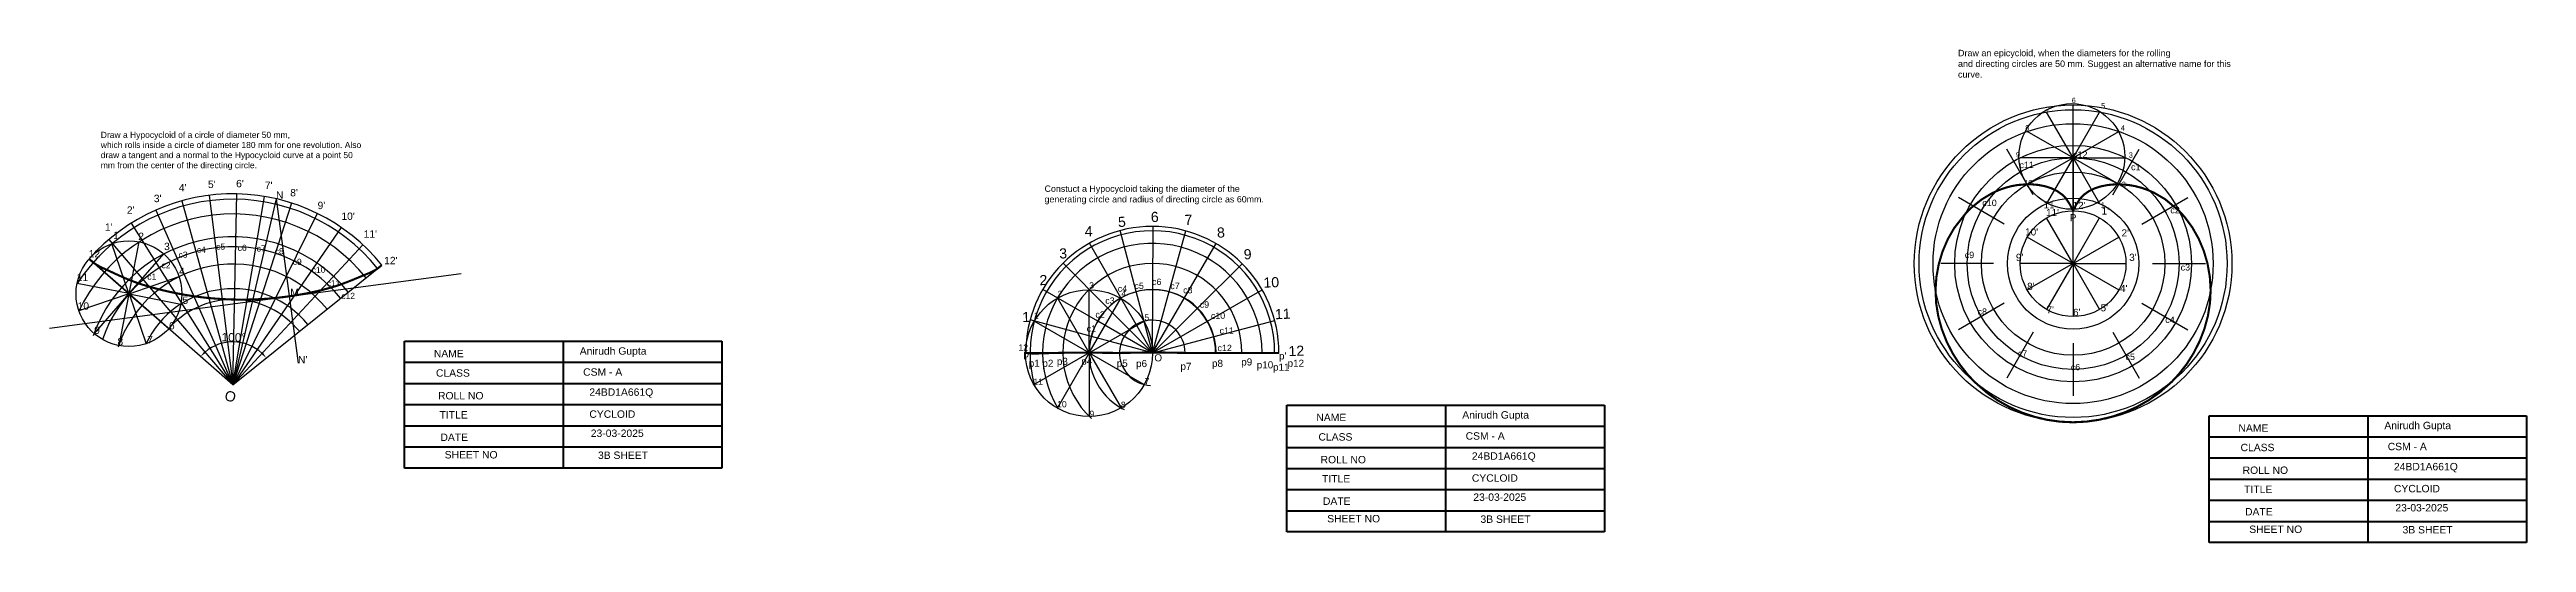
# Model space of a CAD drawing. Header units: millimetres. Extents: x 0 to 2753, y 56 to 370.
# Drawn here: x 1058 to 2228, y 93 to 326 of the extents above; entities that cross this region are included whole.
import ezdxf

# ---------------------------------------------------------------- set-up
doc = ezdxf.new("R2010")
doc.units = ezdxf.units.MM
doc.header["$MEASUREMENT"] = 0
doc.header["$PDMODE"] = 1
doc.styles.get("Standard").update_dxf_attribs({"font": 'arial.ttf'})
doc.dimstyles.get("Standard").update_dxf_attribs({"dimtxt": 4, "dimasz": 3, "dimexe": 0.18, "dimexo": 0.0625, "dimgap": 0.09, "dimtad": 1, "dimdec": 0, "dimzin": 0, "dimdsep": 46, "dimtxsty": 'Standard', "dimcen": 0.09, "dimclrd": 6, "dimclre": 4, "dimadec": 0, "dimazin": 0, "dimtfac": 1, "dimtdec": 0, "dimtofl": 0, "dimtmove": 0, "dimatfit": 3, "dimfxl": 1, "dimtolj": 1, "dimtzin": 0, "dimarcsym": 0})

msp = doc.modelspace()

# ---------------------------------------------------------------- texts
for s, height, p in [('7', 2.504, (2000.961, 296.822)), ('6', 2.504, (2013.114, 301.079)), ('5', 2.504, (2027.003, 298.557)), ('8', 2.504, (1991.176, 288.15)), ('4', 2.504, (2036.31, 288.082)), ('9', 2.504, (1986.757, 275.377)), ('c11', 3.0299, (1988.425, 270.288)), ('c12', 3.0299, (2013.761, 275.201)), ('3', 2.504, (2040.067, 275.259)), ('c1', 3.0299, (2041.146, 269.279)), ("3'", 3.4747, (1106.886, 254.192)), ("4'", 3.4747, (1118.711, 259.321)), ("5'", 3.4747, (1132.462, 260.878)), ("6'", 3.4747, (1145.754, 261.244)), ("7'", 3.4747, (1159.322, 260.42)), ('N', 3.475, (1164.629, 255.803)), ("8'", 3.4747, (1171.331, 256.94)), ('10', 2.5042, (1990.702, 262.132)), ('2', 2.504, (2036.78, 261.343)), ("2'", 3.4747, (1094.143, 248.697)), ("9'", 3.4747, (1184.257, 250.895)), ("10'", 3.4747, (1195.506, 245.789)), ('c10', 3.0299, (1970.851, 252.327)), ('11', 3.3144, (1999.856, 251.252)), ("11'", 3.3749, (2000.973, 247.578)), ('P', 3.375, (2012.198, 245.135)), ("12'", 3.3749, (2013.508, 250.95)), ('1', 2.504, (2026.919, 251.648)), ("1'", 3.3749, (2027.248, 248.301)), ('c2', 3.0299, (2059.729, 248.897)), ("1'", 3.4747, (1083.784, 240.637)), ('1', 3.475, (1087.677, 236.71)), ('2', 3.475, (1099.549, 236.276)), ('3', 3.475, (1111.711, 231.503)), ("11'", 3.4747, (1206.021, 237.385)), ("10'", 3.3749, (1991.089, 238.427)), ("2'", 3.3749, (2036.65, 237.945)), ('12', 3.4747, (1076.095, 228.031)), ('4', 3.475, (1118.805, 219.786)), ("12'", 3.4747, (1215.707, 224.838)), ('c9', 3.0299, (1962.57, 227.707)), ("9'", 3.3749, (1986.75, 226.385)), ("3'", 3.3749, (2040.266, 226.385)), ('c3', 3.0299, (2064.577, 221.854)), ('11', 3.4747, (1070.448, 216.893)), ('M', 3.475, (1171.352, 209.783)), ('2', 2.917, (1533.916, 209.328)), ('3', 2.917, (1548.844, 213.357)), ('c4', 3, (1562.361, 211.763)), ('4', 2.917, (1564.03, 209.5)), ('c5', 3, (1570.245, 213.14)), ('c6', 3, (1578.57, 215)), ('c7', 3, (1587.184, 213.044)), ('c8', 3, (1593.253, 211.088)), ("8'", 3.3749, (1992.053, 212.657)), ("4'", 3.3749, (2035.927, 211.694)), ('10', 3.4747, (1070.883, 203.297)), ('5', 3.475, (1120.397, 206.045)), ('1', 2.917, (1522.762, 199.042)), ('c2', 3, (1551.798, 199.527)), ('c3', 3, (1556.467, 206.104)), ('5', 2.917, (1574.926, 198.185)), ('c9', 3, (1601.084, 204.242)), ('c10', 3, (1606.37, 198.961)), ('c8', 3.0299, (1968.63, 200.866)), ("7'", 3.3749, (2001.214, 201.578)), ("6'", 3.3749, (2013.749, 200.374)), ("5'", 3.3749, (2026.766, 202.542)), ('c4', 3.0299, (2057.305, 197.032)), ('9', 3.475, (1078.701, 191.87)), ('8', 3.475, (1089.704, 186.518)), ('7', 3.475, (1103.748, 187.386)), ('6', 3.475, (1114.027, 194.039)), ('c1', 3, (1547.664, 192.874)), ('c11', 3, (1610.481, 191.919)), ("N'", 3.4747, (1175.02, 177.941)), ('12', 2.9171, (1515.44, 183.961)), ('p', 3.351, (1517.787, 180.806)), ('p1', 3.3506, (1520.297, 176.299)), ('p2', 3.3506, (1526.737, 176.287)), ('p3', 3.3506, (1533.573, 177.193)), ('p4', 3.3506, (1545.093, 177.287)), ('p5', 3.3506, (1561.845, 176.303)), ('p6', 3.3506, (1570.994, 176.166)), ('6', 2.917, (1578.873, 183.356)), ('O', 3.351, (1579.643, 178.875)), ('p7', 3.3506, (1591.985, 174.841)), ('p8', 3.3506, (1606.872, 176.254)), ('c12', 3, (1609.503, 183.704)), ('p9', 3.3506, (1620.698, 176.916)), ('p10', 3.3506, (1628.016, 175.552)), ('p11', 3.3506, (1635.724, 174.479)), ("p'", 3.3506, (1638.536, 179.776)), ('p12', 3.3506, (1642.594, 176.287)), ('c7', 3.0299, (1987.617, 181.089)), ('c6', 3.0299, (2012.664, 174.632)), ('c5', 3.0299, (2038.52, 179.475)), ('11', 2.9171, (1522.478, 167.816)), ('7', 2.917, (1575.012, 168.013)), ('10', 2.9171, (1533.685, 157.14)), ('9', 2.917, (1548.976, 152.627)), ('8', 2.917, (1563.832, 156.88))]:
    msp.add_text(s, height=height).set_placement(p)
for s, height, rotation, p in [('5', 4.777, 2.288478, (1562.549, 242.417)), ('6', 4.777, 2.288478, (1578.08, 244.744)), ('7', 4.777, 2.288478, (1594, 243.386)), ('c5', 2.8721, 1.122262, (1136.378, 231.685)), ('c6', 2.8721, 1.122262, (1146.524, 231.097)), ('4', 4.777, 2.288478, (1546.823, 237.955)), ('8', 4.777, 2.288478, (1609.338, 237.374)), ('c2', 2.8721, 1.122262, (1110.552, 222.875)), ('c3', 2.8721, 1.122262, (1118.585, 227.865)), ('c4', 2.8721, 1.122262, (1127.261, 230.216)), ('c7', 2.8721, 1.122262, (1155.494, 230.804)), ('c8', 2.8721, 1.122262, (1164.023, 229.481)), ('c9', 2.8721, 1.122262, (1172.552, 224.486)), ('c10', 2.8721, 1.122262, (1181.522, 220.667)), ('3', 4.777, 2.288478, (1534.786, 227.481)), ('9', 4.777, 2.288478, (1621.958, 227.093)), ('c1', 2.8721, 1.122262, (1103.833, 217.432)), ('c11', 2.8721, 1.122262, (1188.581, 214.349)), ('c12', 2.8721, 1.122262, (1195.492, 208.326)), ('2', 4.777, 2.288478, (1525.466, 214.873)), ('10', 4.777, 2.288478, (1631.277, 213.71)), ('1', 4.777, 2.288478, (1517.312, 197.416)), ('11', 4.777, 2.288478, (1636.713, 198.774)), ('12', 4.777, 2.288478, (1643.12, 181.317)), ('O', 4.815, 347.136552, (1139.962, 160.557))]:
    msp.add_text(s, height=height, rotation=rotation).set_placement(p)
at = {"lineweight": 53}
for s, p in [('NAME', (1239.201, 180.821)), ('Anirudh Gupta', (1308.145, 182.037)), ('CSM - A', (1309.729, 172.083)), ('CLASS', (1240.191, 171.626)), ('ROLL NO', (1241.182, 160.875)), ('24BD1A661Q', (1312.672, 162.581)), ('TITLE', (1241.89, 151.822)), ('CYCLOID', (1312.672, 152.174)), ('NAME', (1656.196, 150.582)), ('Anirudh Gupta', (1725.14, 151.799)), ('DATE', (1242.314, 141.212)), ('23-03-2025', (1313.351, 143.125)), ('CLASS', (1657.187, 141.388)), ('CSM - A', (1726.725, 141.844)), ('NAME', (2091.898, 145.573)), ('Anirudh Gupta', (2160.842, 146.79)), ('SHEET NO', (1244.31, 132.944)), ('3B SHEET', (1316.746, 132.718)), ('ROLL NO', (1658.178, 130.637)), ('24BD1A661Q', (1729.668, 132.343)), ('CLASS', (2092.888, 136.378)), ('ROLL NO', (2093.879, 125.627)), ('CSM - A', (2162.426, 136.835)), ('24BD1A661Q', (2165.369, 127.333)), ('TITLE', (1658.885, 121.583)), ('CYCLOID', (1729.668, 121.936)), ('TITLE', (2094.587, 116.574)), ('CYCLOID', (2165.369, 116.926)), ('DATE', (1659.31, 110.974)), ('SHEET NO', (1661.306, 102.706)), ('23-03-2025', (1730.347, 112.886)), ('3B SHEET', (1733.742, 102.479)), ('DATE', (2095.011, 105.964)), ('23-03-2025', (2166.048, 107.877)), ('SHEET NO', (2097.007, 97.696)), ('3B SHEET', (2169.443, 97.47))]:
    msp.add_text(s, height=3.5, dxfattribs=at).set_placement(p)
at = {"attachment_point": 1}
for s, insert, char_height, width in [('Draw an epicycloid, when the diameters for the rolling \\Pand directing circles are 50 mm. Suggest an alternative name for this \\Pcurve.', (1959.387, 326.253), 3.0299, 135.04232), ('Draw a Hypocycloid of a circle of diameter 50 mm, \\Pwhich rolls inside a circle of diameter 180 mm for one revolution. Also \\Pdraw a tangent and a normal to the Hypocycloid curve at a point 50 \\Pmm from the center of the directing circle.', (1081.821, 287.463), 2.87207, 129.08336), ('Constuct a Hypocycloid taking the diameter of the \\Pgenerating circle and radius of directing circle as 60mm.', (1527.767, 262.064), 3, 108.31832)]:
    msp.add_mtext(s, dxfattribs=dict(at, insert=insert, char_height=char_height, width=width))

# ---------------------------------------------------------------- blocks, each defined once
blk = doc.blocks.new('*U19')
blk.add_line((-8.2, -9.4), (8.2, 9.4))
blk = doc.blocks.new('*U20')
at = {"color": 0, "linetype": 'ByBlock', "lineweight": -2, "transparency": 16777216}
for p, rotation in [((1091.1, 222.7), 59.99999999999997), ((1097.6, 223.1), 29.99999999999996), ((1082.9, 213.3), 120), ((1085.7, 219.1), 89.99999999999997), ((1107, 214.9), 329.9999999999999), ((1083.3, 206.8), 150), ((1086.9, 201.5), 180), ((1092.7, 198.6), 209.9999999999999), ((1099.2, 199), 239.9999999999999), ((1107.4, 208.4), 299.9999999999998), ((1104.5, 202.6), 269.9999999999999)]:
    blk.add_blockref('*U19', p, dxfattribs=dict(at, rotation=rotation))
blk.add_blockref('*U19', (1103.4, 220.3), dxfattribs=at)
blk = doc.blocks.new('*D22')
at = {"color": 6, "lineweight": -2, "transparency": 16777216}
blk.add_arc((1144.2, 167.8), 20.3, 47.2797, 130.2981, dxfattribs=at)
at = {"color": 6, "transparency": 16777216}
for points in [[(1131.5, 182.9), (1130.8, 183.7), (1129, 181.2)], [(1158.4, 183.1), (1157.6, 182.4), (1160, 180.5)]]:
    blk.add_solid(points, dxfattribs=at)
at = {"layer": 'Defpoints', "color": 0, "transparency": 16777216}
for p in [(1076.3, 227.3), (1214.6, 224.4), (1150.5, 187.1), (1144.2, 167.8), (1144.2, 167.8)]:
    blk.add_point(p, dxfattribs=at)
at = {"color": 0, "transparency": 16777216, "insert": (1144.7, 190.2), "char_height": 4, "attachment_point": 5, "rotation": 358.7889}
blk.add_mtext('\\A1;100°', dxfattribs=at)
blk = doc.blocks.new('*U24')
blk.add_line((0, -15), (0, 15))
blk = doc.blocks.new('*U25')
at = {"color": 0, "linetype": 'ByBlock', "lineweight": -2, "transparency": 16777216}
blk.add_blockref('*U24', (1548.9, 197.9), dxfattribs=at)
for p, rotation in [((1541.4, 195.9), 29.99999999999999), ((1556.4, 195.9), 330.0000000000001), ((1535.9, 190.4), 59.99999999999999), ((1561.8, 190.4), 299.9999999999999), ((1533.9, 182.9), 90), ((1535.9, 175.4), 120), ((1541.4, 169.9), 150), ((1548.9, 167.9), 180), ((1556.4, 169.9), 209.9999999999999), ((1561.8, 175.4), 240), ((1563.9, 182.9), 269.9999999999999)]:
    blk.add_blockref('*U24', p, dxfattribs=dict(at, rotation=rotation))
blk = doc.blocks.new('*U28')
blk.add_line((-12.5, 0), (12.5, 0))
blk = doc.blocks.new('*U29')
at = {"color": 0, "linetype": 'ByBlock', "lineweight": -2, "transparency": 16777216}
for p, rotation in [((2013.8, 275.2), 89.99999999999997), ((1988.7, 268.4), 120), ((2038.8, 268.4), 59.99999999999994), ((1970.4, 250.1), 149.9999999999999), ((2057.1, 250.1), 29.99999999999996), ((1963.7, 225.1), 180), ((1970.4, 200.1), 209.9999999999999), ((2057.1, 200.1), 329.9999999999999), ((1988.7, 181.8), 239.9999999999999), ((2013.8, 175), 269.9999999999999), ((2038.8, 181.8), 299.9999999999998)]:
    blk.add_blockref('*U28', p, dxfattribs=dict(at, rotation=rotation))
blk.add_blockref('*U28', (2063.8, 225.1), dxfattribs=at)
blk = doc.blocks.new('*U30')
blk.add_line((-12.5, 0), (12.5, 0))
blk = doc.blocks.new('*U31')
at = {"color": 0, "linetype": 'ByBlock', "lineweight": -2, "transparency": 16777216}
for p, rotation in [((2007.5, 286), 120), ((2013.8, 287.7), 89.99999999999999), ((2020, 286), 59.99999999999999), ((2002.9, 281.4), 149.9999999999999), ((2024.6, 281.4), 30), ((2001.3, 275.2), 180), ((2002.9, 268.9), 209.9999999999999), ((2007.5, 264.3), 239.9999999999999), ((2013.8, 262.7), 269.9999999999999), ((2020, 264.3), 299.9999999999998), ((2024.6, 268.9), 329.9999999999999)]:
    blk.add_blockref('*U30', p, dxfattribs=dict(at, rotation=rotation))
blk.add_blockref('*U30', (2026.3, 275.2), dxfattribs=at)
blk = doc.blocks.new('*U32')
blk.add_line((-12.5, 0), (12.5, 0))
blk = doc.blocks.new('*U33')
at = {"color": 0, "linetype": 'ByBlock', "lineweight": -2, "transparency": 16777216}
for p, rotation in [((2007.5, 235.9), 119.9999999999999), ((2013.8, 237.6), 89.99999999999993), ((2020, 235.9), 59.99999999999994), ((2002.9, 231.4), 149.9999999999999), ((2024.6, 231.4), 29.99999999999996), ((2001.3, 225.1), 180), ((2002.9, 218.9), 209.9999999999999), ((2007.5, 214.3), 239.9999999999998), ((2013.8, 212.6), 269.9999999999998), ((2020, 214.3), 299.9999999999998), ((2024.6, 218.9), 329.9999999999998)]:
    blk.add_blockref('*U32', p, dxfattribs=dict(at, rotation=rotation))
blk.add_blockref('*U32', (2026.3, 225.1), dxfattribs=at)

# ---------------------------------------------------------------- dimensions: what is measured, and where the dimension line sits
dim = msp.add_angular_dim_2l(base=(1150.469, 187.127), line1=((1144.249, 167.843), (1214.626, 224.406)), line2=((1144.249, 167.843), (1076.324, 227.329)), dimstyle='Standard')
dim.commit()
dim.dimension.update_dxf_attribs({"geometry": '*D22', "text_midpoint": (1144.722, 190.233)})

# ---------------------------------------------------------------- linework, layer by layer
for p, q in [((2013.761, 225.101), (2013.761, 299.991)), ((1144.249, 167.843), (1146.157, 258.113)), ((1107.828, 250.462), (1144.249, 167.843)), ((1120.187, 254.868), (1144.249, 167.843)), ((1133.054, 257.437), (1144.249, 167.843)), ((1144.249, 167.843), (1159.22, 256.884)), ((1171.967, 253.774), (1144.249, 167.843)), ((1184.128, 248.849), (1144.249, 167.843)), ((1085.663, 236.546), (1144.249, 167.843)), ((1096.239, 244.311), (1144.249, 167.843)), ((1195.447, 242.214), (1144.249, 167.843)), ((1563.858, 208.852), (1549.02, 234.836)), ((1571.09, 211.851), (1563.507, 240.752)), ((1578.855, 212.873), (1579.015, 242.71)), ((1586.619, 211.851), (1594.481, 240.591)), ((1593.855, 208.854), (1608.853, 234.555)), ((1144.249, 167.843), (1076.324, 227.329)), ((1076.324, 227.329), (1113.938, 194.388)), ((1205.686, 234.008), (1144.249, 167.843)), ((1144.249, 167.843), (1214.626, 224.406)), ((1557.641, 204.086), (1536.543, 225.347)), ((1600.068, 204.086), (1621.165, 225.024)), ((1552.874, 197.873), (1526.953, 212.932)), ((1578.693, 182.873), (1571.09, 211.851)), ((1578.693, 182.873), (1578.855, 212.873)), ((1578.693, 182.873), (1586.619, 211.851)), ((1604.835, 197.873), (1630.594, 212.653)), ((1578.693, 182.873), (1557.641, 204.086)), ((1578.693, 182.873), (1563.858, 208.852)), ((1578.693, 182.873), (1593.855, 208.854)), ((1578.855, 182.873), (1600.068, 204.086)), ((1549.877, 190.637), (1520.915, 198.441)), ((1578.693, 182.873), (1549.877, 190.637)), ((1578.693, 182.873), (1552.874, 197.873)), ((1578.693, 182.873), (1604.835, 197.873)), ((1578.855, 182.873), (1607.832, 190.637)), ((1607.832, 190.637), (1636.514, 198.28)), ((1518.693, 182.873), (1638.693, 182.873)), ((1518.855, 182.873), (1548.855, 182.873))]:
    msp.add_line(p, q)
at = {"color": 4}
msp.add_line((1164.629, 255.803), (1144.249, 167.843), dxfattribs=at)
at = {"color": 3}
msp.add_line((1164.629, 255.803), (1175.02, 177.941), dxfattribs=at)
at = {"color": 6}
msp.add_line((1057.603, 194.541), (1252.052, 220.491), dxfattribs=at)
at = {"lineweight": 53}
for p, q in [((1225.29, 128.419), (1225.29, 188.419)), ((1225.29, 188.419), (1375.29, 188.419)), ((1300.29, 188.419), (1300.29, 128.419)), ((1375.29, 188.419), (1375.29, 128.419)), ((1225.29, 178.419), (1375.29, 178.419)), ((1225.29, 168.419), (1375.29, 168.419)), ((1225.29, 158.419), (1375.29, 158.419)), ((1642.286, 98.18), (1642.286, 158.18)), ((1642.286, 158.18), (1792.286, 158.18)), ((1717.286, 158.18), (1717.286, 98.18)), ((1792.286, 158.18), (1792.286, 98.18)), ((2077.987, 93.171), (2077.987, 153.171)), ((2077.987, 153.171), (2227.987, 153.171)), ((2152.987, 153.171), (2152.987, 93.171)), ((2227.987, 153.171), (2227.987, 93.171)), ((1225.29, 148.419), (1375.29, 148.419)), ((1642.286, 148.18), (1792.286, 148.18)), ((2077.987, 143.171), (2227.987, 143.171)), ((1225.29, 138.419), (1375.29, 138.419)), ((1642.286, 138.18), (1792.286, 138.18)), ((2077.987, 133.171), (2227.987, 133.171)), ((1375.29, 128.419), (1225.29, 128.419)), ((1642.286, 128.18), (1792.286, 128.18)), ((1642.286, 118.18), (1792.286, 118.18)), ((2077.987, 123.171), (2227.987, 123.171)), ((1642.286, 108.18), (1792.286, 108.18)), ((2077.987, 113.171), (2227.987, 113.171)), ((1792.286, 98.18), (1642.286, 98.18)), ((2077.987, 103.171), (2227.987, 103.171)), ((2227.987, 93.171), (2077.987, 93.171))]:
    msp.add_line(p, q, dxfattribs=at)
at = {"const_width": 1}
msp.add_lwpolyline([(2013.761, 250.101), (2015.141, 252.873), (2017.136, 255.946), (2018.76, 257.619), (2021.2, 259.368), (2023.975, 260.713), (2027, 261.681), (2030.188, 262.299), (2033.452, 262.594), (2035.455, 262.626), (2039.9, 262.315), (2043.019, 261.775), (2046.054, 260.988), (2048.998, 259.965), (2051.843, 258.72), (2057.199, 255.617), (2063.812, 250.101), (2066.346, 247.325), (2070.031, 242.339), (2073.094, 236.918), (2075.515, 231.152), (2077.278, 225.133), (2078.364, 218.952), (2078.757, 212.575), (2078.444, 206.464), (2077.455, 200.305), (2075.823, 194.28), (2073.583, 188.444), (2070.772, 182.853), (2067.424, 177.563), (2063.574, 172.63), (2060.437, 169.255), (2054.517, 164.045), (2049.404, 160.458), (2043.97, 157.369), (2038.27, 154.796), (2032.358, 152.758), (2026.285, 151.275), (2020.106, 150.366), (2013.761, 150.05), (2007.64, 150.34), (2001.46, 151.224), (1995.385, 152.683), (1989.468, 154.699), (1983.761, 157.252), (1978.318, 160.325), (1973.189, 163.898), (1967.085, 169.255), (1964.089, 172.467), (1960.211, 177.398), (1956.833, 182.688), (1953.994, 188.278), (1951.729, 194.109), (1950.078, 200.125), (1949.077, 206.267), (1948.765, 212.575), (1949.167, 218.69), (1950.274, 224.83), (1952.063, 230.812), (1954.512, 236.551), (1957.597, 241.964), (1963.25, 249.157), (1965.591, 251.472), (1970.432, 255.38), (1975.763, 258.569), (1978.592, 259.857), (1981.521, 260.92), (1984.541, 261.744), (1987.646, 262.312), (1992.11, 262.652), (1994.074, 262.625), (1997.333, 262.333), (2000.519, 261.711), (2003.543, 260.735), (2006.32, 259.381), (2008.761, 257.624), (2010.386, 255.946), (2012.381, 252.871), (2013.761, 250.101)], close=True, dxfattribs=at)
for points in [[(1076.324, 227.329), (1078.242, 225.65), (1079.222, 224.95), (1080.834, 223.993), (1082.522, 223.145), (1084.549, 222.213), (1085.965, 221.562), (1087.676, 220.767), (1089.383, 219.977), (1091.091, 219.198), (1092.805, 218.439), (1095.036, 217.502), (1096.272, 217.014), (1098.031, 216.357), (1099.804, 215.735), (1101.591, 215.146), (1103.389, 214.588), (1105.198, 214.059), (1107.014, 213.555), (1109.313, 212.955), (1110.664, 212.619), (1112.496, 212.183), (1114.332, 211.768), (1116.172, 211.375), (1118.015, 211.004), (1119.863, 210.655), (1121.714, 210.327), (1123.569, 210.022), (1125.428, 209.74), (1126.434, 209.596), (1129.155, 209.242), (1131.023, 209.027), (1132.894, 208.834), (1134.767, 208.664), (1136.643, 208.515), (1138.52, 208.389), (1140.399, 208.284), (1142.279, 208.201), (1144.159, 208.14), (1145.1, 208.117), (1147.922, 208.082), (1149.804, 208.085), (1151.686, 208.111), (1153.567, 208.158), (1155.447, 208.227), (1157.325, 208.318), (1159.203, 208.431), (1161.078, 208.567), (1163.812, 208.806), (1164.823, 208.907), (1166.692, 209.111), (1168.558, 209.337), (1170.422, 209.586), (1172.282, 209.857), (1174.14, 210.15), (1175.995, 210.464), (1177.847, 210.801), (1179.695, 211.159), (1181.06, 211.438), (1183.382, 211.941), (1185.218, 212.367), (1187.047, 212.82), (1188.867, 213.301), (1190.677, 213.814), (1192.475, 214.36), (1194.26, 214.942), (1195.515, 215.378), (1197.784, 216.22), (1199.529, 216.905), (1201.269, 217.611), (1203.007, 218.329), (1204.75, 219.051), (1206.193, 219.641), (1208.257, 220.487), (1209.979, 221.263), (1211.631, 222.151), (1212.639, 222.809), (1214.626, 224.406)], [(1518.693, 182.873), (1520.894, 182.654), (1521.793, 182.605), (1523.348, 182.58), (1524.906, 182.608), (1526.872, 182.677), (1528.022, 182.717), (1529.579, 182.766), (1531.135, 182.809), (1532.691, 182.847), (1534.246, 182.88), (1536.381, 182.921), (1537.357, 182.937), (1538.913, 182.96), (1540.47, 182.98), (1542.026, 182.996), (1543.583, 183.008), (1545.14, 183.014), (1546.697, 183.015), (1548.777, 183.007), (1549.81, 182.999), (1551.367, 182.983), (1552.923, 182.964), (1554.48, 182.942), (1556.036, 182.921), (1557.593, 182.901), (1559.149, 182.885), (1560.706, 182.875), (1562.262, 182.871), (1563.205, 182.873), (1565.375, 182.89), (1566.931, 182.911), (1568.488, 182.937), (1570.044, 182.966), (1571.601, 182.997), (1573.157, 183.026), (1574.714, 183.052), (1576.27, 183.072), (1577.826, 183.086), (1579.072, 183.091), (1580.939, 183.085), (1582.496, 183.071), (1584.052, 183.05), (1585.608, 183.024), (1587.165, 182.995), (1588.721, 182.965), (1590.278, 182.935), (1591.834, 182.907), (1593.391, 182.883), (1594.181, 182.873), (1596.504, 182.853), (1598.06, 182.846), (1599.617, 182.844), (1601.173, 182.846), (1602.73, 182.85), (1604.286, 182.855), (1605.843, 182.862), (1607.4, 182.868), (1608.855, 182.873), (1610.513, 182.877), (1612.069, 182.878), (1613.626, 182.879), (1615.183, 182.878), (1616.739, 182.877), (1618.296, 182.875), (1619.852, 182.874), (1621.005, 182.873), (1622.965, 182.872), (1624.522, 182.872), (1626.079, 182.872), (1627.635, 182.872), (1629.192, 182.873), (1630.514, 182.873), (1632.305, 182.873), (1633.861, 182.873), (1635.418, 182.873), (1636.492, 182.873), (1638.531, 182.873)]]:
    msp.add_lwpolyline(points, dxfattribs=at)
for centre, radius in [((2013.761, 225.101), 75.051), ((2013.761, 225.101), 72.783), ((2013.18, 275.806), 25), ((2013.761, 225.101), 66.192), ((2013.761, 225.101), 55.947), ((2013.761, 225.101), 50.051), ((2013.761, 225.101), 43.345), ((2013.761, 225.101), 31.029), ((2013.761, 225.101), 25), ((1095.131, 210.859), 25), ((1548.777, 182.738), 30)]:
    msp.add_circle(centre, radius)
for centre, radius, start, end in [((1144.249, 167.843), 90.291, 38.788938, 138.788938), ((1144.249, 167.843), 87.741, 38.788938, 147.122271), ((1144.249, 167.843), 80.747, 38.788938, 154.700424), ((1144.249, 167.843), 69.913, 38.788938, 160.723305), ((1578.693, 182.873), 59.838, 0, 180), ((1578.693, 182.873), 57.799, 0, 195.852882), ((1578.693, 182.873), 51.822, 0, 210.790349), ((1144.249, 167.843), 65.291, 38.788938, 160.863953), ((1144.249, 167.843), 57.058, 38.788938, 161.897786), ((1578.693, 182.873), 42.312, 0, 227.190317), ((1144.249, 167.843), 45.395, 38.788938, 154.96035), ((1578.693, 182.873), 29.916, 0, 243.563152), ((1578.855, 182.873), 30, 0, 180), ((1144.249, 167.843), 40.284, 38.788938, 140.148718), ((1578.693, 182.873), 15.488, 0, 266.743323), ((1578.855, 182.873), 30, 238.66308, 243.243103)]:
    msp.add_arc(centre, radius, start, end)
for p in [(1146.157, 258.113), (1992.11, 262.652), (2035.455, 262.626), (1107.828, 250.462), (1120.187, 254.868), (1133.054, 257.437), (1159.22, 256.884), (1171.967, 253.774), (1184.128, 248.849), (1963.25, 249.157), (2010.386, 255.946), (2013.761, 250.101), (2017.136, 255.946), (2063.812, 250.101), (1085.663, 236.546), (1096.239, 244.311), (1195.447, 242.214), (1078.242, 225.65), (1158.986, 231.448), (1205.686, 234.008), (1212.639, 222.809), (1214.626, 224.406), (1084.549, 222.213), (1095.036, 217.502), (1109.313, 212.955), (1181.06, 211.438), (1195.515, 215.378), (1206.193, 219.641), (1571.09, 211.851), (1578.855, 212.873), (1586.619, 211.851), (1948.765, 212.575), (2078.757, 212.575), (1126.434, 209.596), (1145.1, 208.124), (1163.812, 208.806), (1557.641, 204.086), (1563.855, 208.854), (1593.855, 208.854), (1600.068, 204.086), (1549.877, 190.637), (1552.874, 197.873), (1604.835, 197.873), (1607.832, 190.637), (1520.894, 182.654), (1526.871, 182.873), (1536.381, 182.921), (1548.859, 182.866), (1563.205, 182.873), (1578.693, 182.873), (1594.181, 182.873), (1608.609, 182.873), (1621.28, 182.873), (1630.514, 182.873), (1636.81, 182.873), (1638.531, 182.873), (1967.085, 169.255), (2060.437, 169.255), (2013.761, 150.05)]:
    msp.add_point(p)
at = {"color": 5}
msp.add_point((1171.352, 209.721), dxfattribs=at)

# ---------------------------------------------------------------- block references
for name in ['*U31', '*U29', '*U33', '*U20', '*U25']:
    msp.add_blockref(name, (0, 0))

msp.set_redraw_order([(e.dxf.handle, doc.entitydb.next_handle()) for e in msp.query("TEXT MTEXT ATTDEF DIMENSION ARC_DIMENSION")])  # texts and dimensions are drawn at this point

doc.saveas('drawing.dxf')
